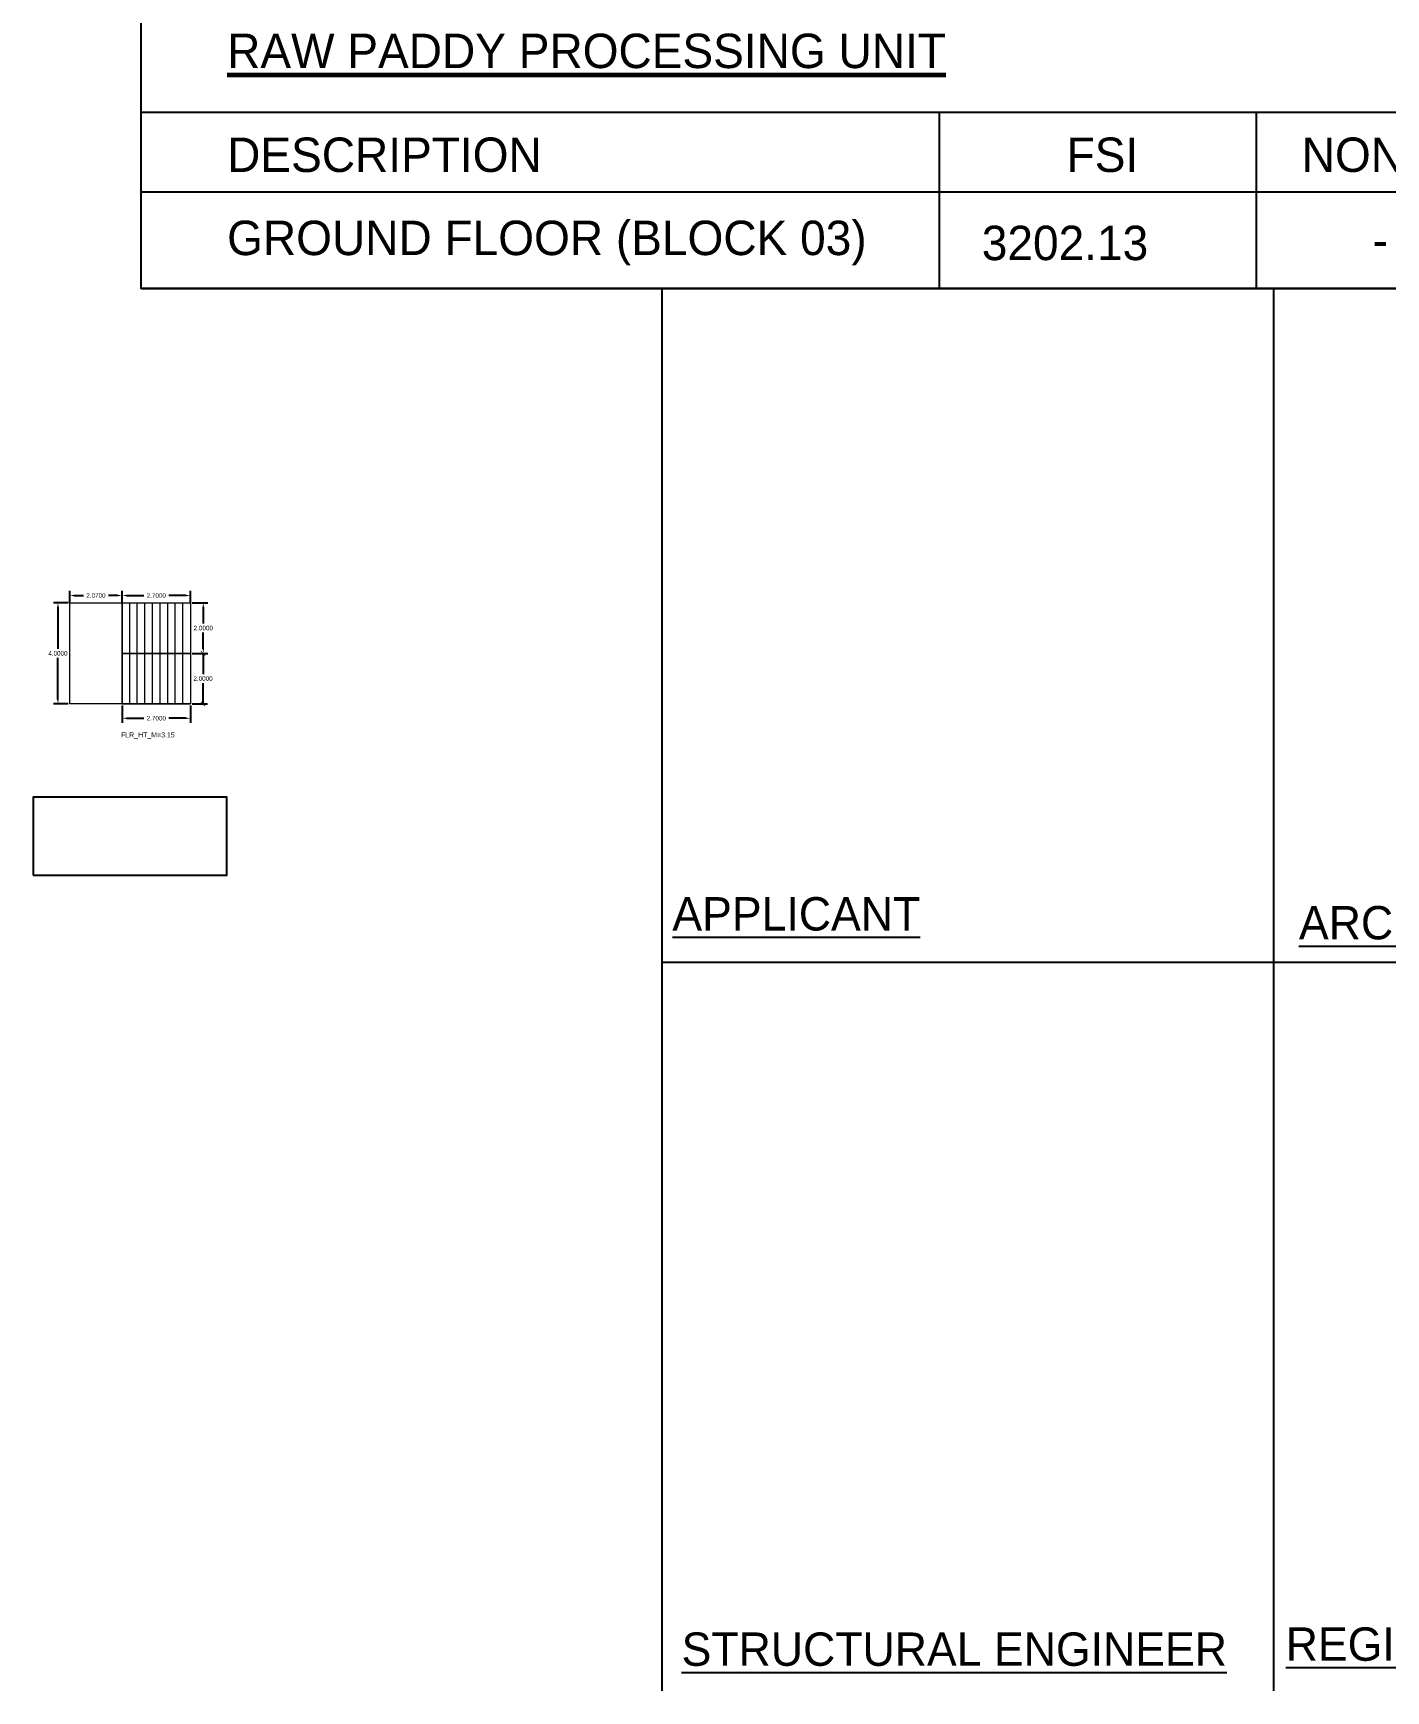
# Model space of a CAD drawing. Header units: metres. Extents: x 1422408 to 2565053, y 3723 to 80428.
# Drawn here: x 2267962.9 to 2268016.3, y 4137.9 to 4203.4 of the extents above; entities that cross this region are included whole.
import ezdxf

# ---------------------------------------------------------------- set-up
doc = ezdxf.new("R2010")
doc.units = ezdxf.units.M
doc.header["$LTSCALE"] = 3.5
doc.header["$MEASUREMENT"] = 0
doc.layers.get('0').update_dxf_attribs({"linetype": 'CONTINUOUS'})
doc.layers.get('DEFPOINTS').update_dxf_attribs({"linetype": 'CONTINUOUS'})
for name, color, linetype, lineweight in [('BLK_5_FLR_0_FIRESTAIR_1', 1, 'CONTINUOUS', 0), ('BLK_5_FLR_0_FIRESTAIR_1_FLIGHT_1', 7, 'CONTINUOUS', 0), ('BLK_5_FLR_0_FIRESTAIR_1_FLIGHT_2', 7, 'CONTINUOUS', 0), ('BLK_5_FLR_0_FIRESTAIR_1_LANDING_1', 7, 'CONTINUOUS', 0)]:
    doc.layers.add(name, color=color, linetype=linetype, lineweight=lineweight)
doc.layers.add('BLK_5_ROOF_WATER_TANK_HT', color=235, linetype='CONTINUOUS')
doc.styles.add('ANAND', font='times.ttf')
doc.styles.add('sar dim', font='GOTHIC.TTF', dxfattribs={"height": 0.75})
doc.styles.add('THIN', font='GOTHIC.TTF', dxfattribs={"height": 1})
doc.dimstyles.get("Standard").update_dxf_attribs({"dimtxt": 0.18, "dimasz": 0.18, "dimexe": 0.18, "dimexo": 0.0625, "dimgap": 0.09, "dimtad": 0, "dimtih": 1, "dimtoh": 1, "dimdec": 4, "dimzin": 0, "dimdsep": 46, "dimtxsty": 'Standard', "dimcen": 0.09, "dimadec": 0, "dimazin": 0, "dimtfac": 1, "dimtdec": 4, "dimtofl": 0, "dimtmove": 0, "dimatfit": 3, "dimfxl": 0, "dimtolj": 1, "dimtzin": 0, "dimarcsym": 0})
doc.dimstyles.new('STANDARD$0', dxfattribs={"dimtxt": 0.25, "dimasz": 0.1, "dimexe": 2, "dimexo": 2, "dimgap": 0, "dimtad": 0, "dimzin": 0, "dimdsep": 46, "dimtxsty": 'ANAND', "dimcen": 0.0625, "dimdle": 2.5, "dimse1": 1, "dimse2": 1, "dimclrd": 2, "dimclre": 9, "dimadec": 0, "dimazin": 0, "dimtfac": 1, "dimtix": 1, "dimtofl": 0, "dimtmove": 2, "dimatfit": 3, "dimldrblk": 'OBLIQUE', "dimfxl": 0, "dimtolj": 1, "dimtzin": 0, "dimarcsym": 0})

msp = doc.modelspace()

# ---------------------------------------------------------------- texts
at = {"lineweight": 60, "style": 'THIN'}
for s, height, p in [('%%URAW PADDY PROCESSING UNIT', 1.3603321, (2267970.53046, 4202.0487)), ('DESCRIPTION', 1.3603321, (2267970.53046, 4197.94367)), ('FSI', 1.360332, (2268003.70034, 4197.94367)), ('NON-FSI', 1.360332, (2268012.99055, 4197.94367)), ('GROUND FLOOR (BLOCK 03)', 1.3603321, (2267970.53046, 4194.65865)), ('3202.13', 1.360332, (2268000.35004, 4194.45996)), ('-', 1.36033, (2268015.79001, 4194.57547))]:
    msp.add_text(s, height=height, dxfattribs=at).set_placement(p)
at = {"style": 'sar dim'}
for s, p in [('%%UAPPLICANT', (2267988.12261, 4167.97008)), ('%%UARCHIETECT', (2268012.88164, 4167.6191)), ('%%USTRUCTURAL ENGINEER', (2267988.4884, 4138.91322)), ('%%UREGISTERED ENGINEER', (2268012.35746, 4139.11339))]:
    msp.add_text(s, height=1.3183516, dxfattribs=at).set_placement(p)
at = {"layer": 'BLK_5_FLR_0_FIRESTAIR_1', "insert": (2267967.39801, 4175.79984), "char_height": 0.2, "width": 2.4, "attachment_point": 2}
msp.add_mtext('FLR_HT_M=3.15', dxfattribs=at)

# ---------------------------------------------------------------- blocks, each defined once
blk = doc.blocks.new('*D628')
at = {"layer": 'BLK_5_FLR_0_FIRESTAIR_1_FLIGHT_1', "color": 0, "linetype": 'Continuous', "lineweight": -2}
for p, q in [((2267969.145, 4180.922), (2267969.768, 4180.922)), ((2267969.588, 4180.742), (2267969.588, 4180.102)), ((2267969.588, 4179.102), (2267969.588, 4179.742)), ((2267969.145, 4178.922), (2267969.768, 4178.922))]:
    blk.add_line(p, q, dxfattribs=at)
at = {"layer": 'BLK_5_FLR_0_FIRESTAIR_1_FLIGHT_1', "color": 0, "linetype": 'Continuous'}
for points in [[(2267969.558, 4180.742), (2267969.618, 4180.742), (2267969.588, 4180.922)], [(2267969.558, 4179.102), (2267969.618, 4179.102), (2267969.588, 4178.922)]]:
    blk.add_solid(points, dxfattribs=at)
at = {"layer": 'DEFPOINTS', "color": 0, "linetype": 'Continuous'}
for p in [(2267969.082, 4180.922), (2267969.588, 4180.922), (2267969.082, 4178.922)]:
    blk.add_point(p, dxfattribs=at)
at = {"layer": 'BLK_5_FLR_0_FIRESTAIR_1_FLIGHT_1', "color": 0, "linetype": 'Continuous', "insert": (2267969.588, 4179.922), "char_height": 0.18, "attachment_point": 5}
blk.add_mtext('\\A1;2.0000', dxfattribs=at)
blk = doc.blocks.new('*D629')
at = {"layer": 'BLK_5_FLR_0_FIRESTAIR_1_FLIGHT_1', "color": 0, "linetype": 'Continuous', "lineweight": -2}
for p, q in [((2267966.382, 4180.922), (2267966.382, 4181.386)), ((2267966.562, 4181.206), (2267967.237, 4181.206)), ((2267968.902, 4181.206), (2267968.227, 4181.206)), ((2267969.082, 4180.922), (2267969.082, 4181.386))]:
    blk.add_line(p, q, dxfattribs=at)
at = {"layer": 'BLK_5_FLR_0_FIRESTAIR_1_FLIGHT_1', "color": 0, "linetype": 'Continuous'}
for points in [[(2267966.562, 4181.236), (2267966.562, 4181.176), (2267966.382, 4181.206)], [(2267968.902, 4181.236), (2267968.902, 4181.176), (2267969.082, 4181.206)]]:
    blk.add_solid(points, dxfattribs=at)
at = {"layer": 'DEFPOINTS', "color": 0, "linetype": 'Continuous'}
for p in [(2267969.082, 4181.206), (2267966.382, 4180.86), (2267969.082, 4180.86)]:
    blk.add_point(p, dxfattribs=at)
at = {"layer": 'BLK_5_FLR_0_FIRESTAIR_1_FLIGHT_1', "color": 0, "linetype": 'Continuous', "insert": (2267967.732, 4181.206), "char_height": 0.18, "attachment_point": 5}
blk.add_mtext('\\A1;2.7000', dxfattribs=at)
blk = doc.blocks.new('*D630')
at = {"layer": 'BLK_5_FLR_0_FIRESTAIR_1_LANDING_1', "color": 0, "lineweight": -2}
for p, q in [((2267964.312, 4180.922), (2267964.312, 4181.386)), ((2267964.492, 4181.206), (2267964.852, 4181.206)), ((2267966.202, 4181.206), (2267965.842, 4181.206)), ((2267966.382, 4180.922), (2267966.382, 4181.386))]:
    blk.add_line(p, q, dxfattribs=at)
at = {"layer": 'BLK_5_FLR_0_FIRESTAIR_1_LANDING_1', "color": 0}
for points in [[(2267964.492, 4181.236), (2267964.492, 4181.176), (2267964.312, 4181.206)], [(2267966.202, 4181.236), (2267966.202, 4181.176), (2267966.382, 4181.206)]]:
    blk.add_solid(points, dxfattribs=at)
at = {"layer": 'DEFPOINTS', "color": 0}
for p in [(2267966.382, 4181.206), (2267964.312, 4180.86), (2267966.382, 4180.86)]:
    blk.add_point(p, dxfattribs=at)
at = {"layer": 'BLK_5_FLR_0_FIRESTAIR_1_LANDING_1', "color": 0, "insert": (2267965.347, 4181.206), "char_height": 0.18, "attachment_point": 5}
blk.add_mtext('\\A1;2.0700', dxfattribs=at)
blk = doc.blocks.new('*D631')
at = {"layer": 'BLK_5_FLR_0_FIRESTAIR_1_LANDING_1', "color": 0, "lineweight": -2}
for p, q in [((2267964.25, 4180.922), (2267963.666, 4180.922)), ((2267963.846, 4180.742), (2267963.846, 4179.102)), ((2267963.846, 4177.102), (2267963.846, 4178.742)), ((2267964.25, 4176.922), (2267963.666, 4176.922))]:
    blk.add_line(p, q, dxfattribs=at)
at = {"layer": 'BLK_5_FLR_0_FIRESTAIR_1_LANDING_1', "color": 0}
for points in [[(2267963.816, 4180.742), (2267963.876, 4180.742), (2267963.846, 4180.922)], [(2267963.816, 4177.102), (2267963.876, 4177.102), (2267963.846, 4176.922)]]:
    blk.add_solid(points, dxfattribs=at)
at = {"layer": 'DEFPOINTS', "color": 0}
for p in [(2267964.312, 4180.922), (2267963.846, 4176.922), (2267964.312, 4176.922)]:
    blk.add_point(p, dxfattribs=at)
at = {"layer": 'BLK_5_FLR_0_FIRESTAIR_1_LANDING_1', "color": 0, "insert": (2267963.846, 4178.922), "char_height": 0.18, "attachment_point": 5}
blk.add_mtext('\\A1;4.0000', dxfattribs=at)
blk = doc.blocks.new('*D632')
at = {"layer": 'BLK_5_FLR_0_FIRESTAIR_1_FLIGHT_2', "color": 0, "linetype": 'Continuous', "lineweight": -2}
for p, q in [((2267966.382, 4176.86), (2267966.382, 4176.178)), ((2267969.082, 4176.86), (2267969.082, 4176.178)), ((2267966.562, 4176.358), (2267967.237, 4176.358)), ((2267968.902, 4176.358), (2267968.227, 4176.358))]:
    blk.add_line(p, q, dxfattribs=at)
at = {"layer": 'BLK_5_FLR_0_FIRESTAIR_1_FLIGHT_2', "color": 0, "linetype": 'Continuous'}
for points in [[(2267966.562, 4176.388), (2267966.562, 4176.328), (2267966.382, 4176.358)], [(2267968.902, 4176.388), (2267968.902, 4176.328), (2267969.082, 4176.358)]]:
    blk.add_solid(points, dxfattribs=at)
at = {"layer": 'DEFPOINTS', "color": 0, "linetype": 'Continuous'}
for p in [(2267966.382, 4176.922), (2267969.082, 4176.922), (2267969.082, 4176.358)]:
    blk.add_point(p, dxfattribs=at)
at = {"layer": 'BLK_5_FLR_0_FIRESTAIR_1_FLIGHT_2', "color": 0, "linetype": 'Continuous', "insert": (2267967.732, 4176.358), "char_height": 0.18, "attachment_point": 5}
blk.add_mtext('\\A1;2.7000', dxfattribs=at)
blk = doc.blocks.new('_ArchTick')
at = {"color": 0, "linetype": 'ByBlock', "const_width": 0.15}
blk.add_lwpolyline([(-0.5, -0.5), (0.5, 0.5)], dxfattribs=at)
blk = doc.blocks.new('*D633')
at = {"layer": 'BLK_5_FLR_0_FIRESTAIR_1_FLIGHT_2', "color": 0, "linetype": 'Continuous', "lineweight": -2}
for p, q in [((2267969.145, 4178.922), (2267969.759, 4178.922)), ((2267969.579, 4178.922), (2267969.579, 4178.102)), ((2267969.579, 4176.922), (2267969.579, 4177.742)), ((2267969.145, 4176.922), (2267969.759, 4176.922))]:
    blk.add_line(p, q, dxfattribs=at)
at = {"layer": 'DEFPOINTS', "color": 0, "linetype": 'Continuous'}
for p in [(2267969.082, 4178.922), (2267969.082, 4176.922), (2267969.579, 4176.922)]:
    blk.add_point(p, dxfattribs=at)
at = {"layer": 'BLK_5_FLR_0_FIRESTAIR_1_FLIGHT_2', "color": 0, "linetype": 'Continuous', "lineweight": -2, "xscale": 0.18, "yscale": 0.18, "zscale": 0.18}
for p, rotation in [((2267969.579, 4178.922), 90), ((2267969.579, 4176.922), 270)]:
    blk.add_blockref('_ArchTick', p, dxfattribs=dict(at, rotation=rotation))
at = {"layer": 'BLK_5_FLR_0_FIRESTAIR_1_FLIGHT_2', "color": 0, "linetype": 'Continuous', "insert": (2267969.579, 4177.922), "char_height": 0.18, "attachment_point": 5}
blk.add_mtext('\\A1;2.0000', dxfattribs=at)

# ---------------------------------------------------------------- dimensions: what is measured, and where the dimension line sits
at = {"layer": 'BLK_5_FLR_0_FIRESTAIR_1_FLIGHT_1', "color": 1, "linetype": 'Continuous'}
dim = msp.add_linear_dim(base=(2267969.08222, 4181.20639), p1=(2267966.38222, 4180.85997), p2=(2267969.08222, 4180.85997), dimstyle='Standard', dxfattribs=at)
dim.commit()
dim.dimension.update_dxf_attribs({"geometry": '*D629', "text_midpoint": (2267967.73222, 4181.20639)})
at = {"layer": 'BLK_5_FLR_0_FIRESTAIR_1_FLIGHT_1', "color": 2, "linetype": 'Continuous'}
dim = msp.add_linear_dim(base=(2267969.58752, 4180.92247), p1=(2267969.08222, 4178.92247), p2=(2267969.08222, 4180.92247), angle=90, dimstyle='Standard', dxfattribs=at)
dim.commit()
dim.dimension.update_dxf_attribs({"geometry": '*D628', "text_midpoint": (2267969.58752, 4179.92247)})
at = {"layer": 'BLK_5_FLR_0_FIRESTAIR_1_FLIGHT_2', "color": 2, "linetype": 'Continuous'}
dim = msp.add_aligned_dim(p1=(2267969.08222, 4178.92247), p2=(2267969.08222, 4176.92247), distance=0.49724, dimstyle='STANDARD$0', override={"dimtxt": 0.18, "dimasz": 0.18, "dimexe": 0.18, "dimexo": 0.0625, "dimgap": 0.09, "dimtad": 1, "dimtih": 1, "dimtoh": 1, "dimdec": 4, "dimtxsty": 'Standard', "dimblk": 'ArchTick', "dimcen": 0.09, "dimdle": 0, "dimse1": 0, "dimse2": 0, "dimclrd": 0, "dimclre": 0, "dimtdec": 4, "dimtix": 0, "dimtmove": 0, "dimldrblk": 'ArchTick'}, dxfattribs=at)
dim.commit()
dim.dimension.update_dxf_attribs({"geometry": '*D633', "text_midpoint": (2267969.57947, 4177.92247)})
at = {"layer": 'BLK_5_FLR_0_FIRESTAIR_1_FLIGHT_2', "color": 1, "linetype": 'Continuous'}
dim = msp.add_linear_dim(base=(2267969.08222, 4176.3582), p1=(2267966.38222, 4176.92247), p2=(2267969.08222, 4176.92247), dimstyle='Standard', dxfattribs=at)
dim.commit()
dim.dimension.update_dxf_attribs({"geometry": '*D632', "text_midpoint": (2267967.73222, 4176.3582)})
at = {"layer": 'BLK_5_FLR_0_FIRESTAIR_1_LANDING_1', "color": 2}
dim = msp.add_linear_dim(base=(2267966.38222, 4181.20639), p1=(2267964.31222, 4180.85997), p2=(2267966.38222, 4180.85997), dimstyle='Standard', override={"dimtmove": 1, "dimfxl": 5}, dxfattribs=at)
dim.commit()
dim.dimension.update_dxf_attribs({"geometry": '*D630', "text_midpoint": (2267965.34722, 4181.20639)})
at = {"layer": 'BLK_5_FLR_0_FIRESTAIR_1_LANDING_1', "color": 1}
dim = msp.add_linear_dim(base=(2267963.84634, 4176.92247), p1=(2267964.31222, 4180.92247), p2=(2267964.31222, 4176.92247), angle=90, dimstyle='Standard', override={"dimtmove": 1, "dimfxl": 5}, dxfattribs=at)
dim.commit()
dim.dimension.update_dxf_attribs({"geometry": '*D631', "text_midpoint": (2267963.84634, 4178.92247)})

# ---------------------------------------------------------------- linework, layer by layer
at = {"ltscale": 0.05}
for p, q in [((2267967.13886, 4193.34343), (2268036.04715, 4193.34343)), ((2267987.71235, 4193.34343), (2267987.71235, 4137.92469)), ((2268011.87975, 4193.34343), (2268011.87975, 4137.92469))]:
    msp.add_line(p, q, dxfattribs=at)
msp.add_lwpolyline([(2268036.04715, 4193.34343), (2267967.13886, 4193.34343), (2267967.13886, 4204.58841), (2268036.04715, 4204.58841)], close=True, dxfattribs=at)
for points in [[(2267967.13886, 4200.30817), (2268036.04715, 4200.30817)], [(2267998.67947, 4193.34343), (2267998.67947, 4200.30817)], [(2268011.20319, 4193.34343), (2268011.20319, 4200.30817)], [(2267967.13886, 4197.15766), (2268036.04715, 4197.15766)], [(2267987.71235, 4166.71366), (2268036.04715, 4166.71366)]]:
    msp.add_lwpolyline(points, dxfattribs=at)
at = {"lineweight": 13}
msp.add_lwpolyline([(2267966.38222, 4178.92247), (2267969.08222, 4178.92247)], dxfattribs=at)
at = {"layer": 'BLK_5_FLR_0_FIRESTAIR_1_FLIGHT_1', "color": 7}
for p, q in [((2267966.68222, 4178.92247), (2267966.68222, 4180.92247)), ((2267966.98222, 4178.92247), (2267966.98222, 4180.92247)), ((2267967.28222, 4178.92247), (2267967.28222, 4180.92247)), ((2267967.58222, 4178.92247), (2267967.58222, 4180.92247)), ((2267967.88222, 4178.92247), (2267967.88222, 4180.92247)), ((2267968.18222, 4178.92247), (2267968.18222, 4180.92247)), ((2267968.48222, 4178.92247), (2267968.48222, 4180.92247)), ((2267968.78222, 4178.92247), (2267968.78222, 4180.92247))]:
    msp.add_line(p, q, dxfattribs=at)
msp.add_lwpolyline([(2267966.38222, 4180.92247), (2267969.08222, 4180.92247), (2267969.08222, 4178.92247), (2267966.38222, 4178.92247)], close=True, dxfattribs=at)
at = {"layer": 'BLK_5_FLR_0_FIRESTAIR_1_FLIGHT_2', "color": 7}
for p, q in [((2267966.68222, 4176.92247), (2267966.68222, 4178.92247)), ((2267966.98222, 4176.92247), (2267966.98222, 4178.92247)), ((2267967.28222, 4176.92247), (2267967.28222, 4178.92247)), ((2267967.58222, 4176.92247), (2267967.58222, 4178.92247)), ((2267967.88222, 4176.92247), (2267967.88222, 4178.92247)), ((2267968.18222, 4176.92247), (2267968.18222, 4178.92247)), ((2267968.48222, 4176.92247), (2267968.48222, 4178.92247)), ((2267968.78222, 4176.92247), (2267968.78222, 4178.92247))]:
    msp.add_line(p, q, dxfattribs=at)
msp.add_lwpolyline([(2267966.38222, 4178.92247), (2267969.08222, 4178.92247), (2267969.08222, 4176.92247), (2267966.38222, 4176.92247)], close=True, dxfattribs=at)
at = {"layer": 'BLK_5_FLR_0_FIRESTAIR_1_FLIGHT_2', "lineweight": 13}
msp.add_lwpolyline([(2267966.38222, 4176.92247), (2267969.08222, 4176.92247)], dxfattribs=at)
at = {"layer": 'BLK_5_FLR_0_FIRESTAIR_1_LANDING_1', "color": 7}
msp.add_lwpolyline([(2267964.31222, 4180.92247), (2267966.38222, 4180.92247), (2267966.38222, 4176.92247), (2267964.31222, 4176.92247)], close=True, dxfattribs=at)
at = {"layer": 'BLK_5_ROOF_WATER_TANK_HT', "color": 235}
msp.add_lwpolyline([(2267962.86629, 4170.15172), (2267970.51443, 4170.15172), (2267970.51443, 4173.23988), (2267962.86629, 4173.23988)], close=True, dxfattribs=at)

msp.set_redraw_order([(e.dxf.handle, doc.entitydb.next_handle()) for e in msp.query("TEXT MTEXT ATTDEF DIMENSION ARC_DIMENSION")])  # texts and dimensions are drawn at this point

doc.saveas('drawing.dxf')
